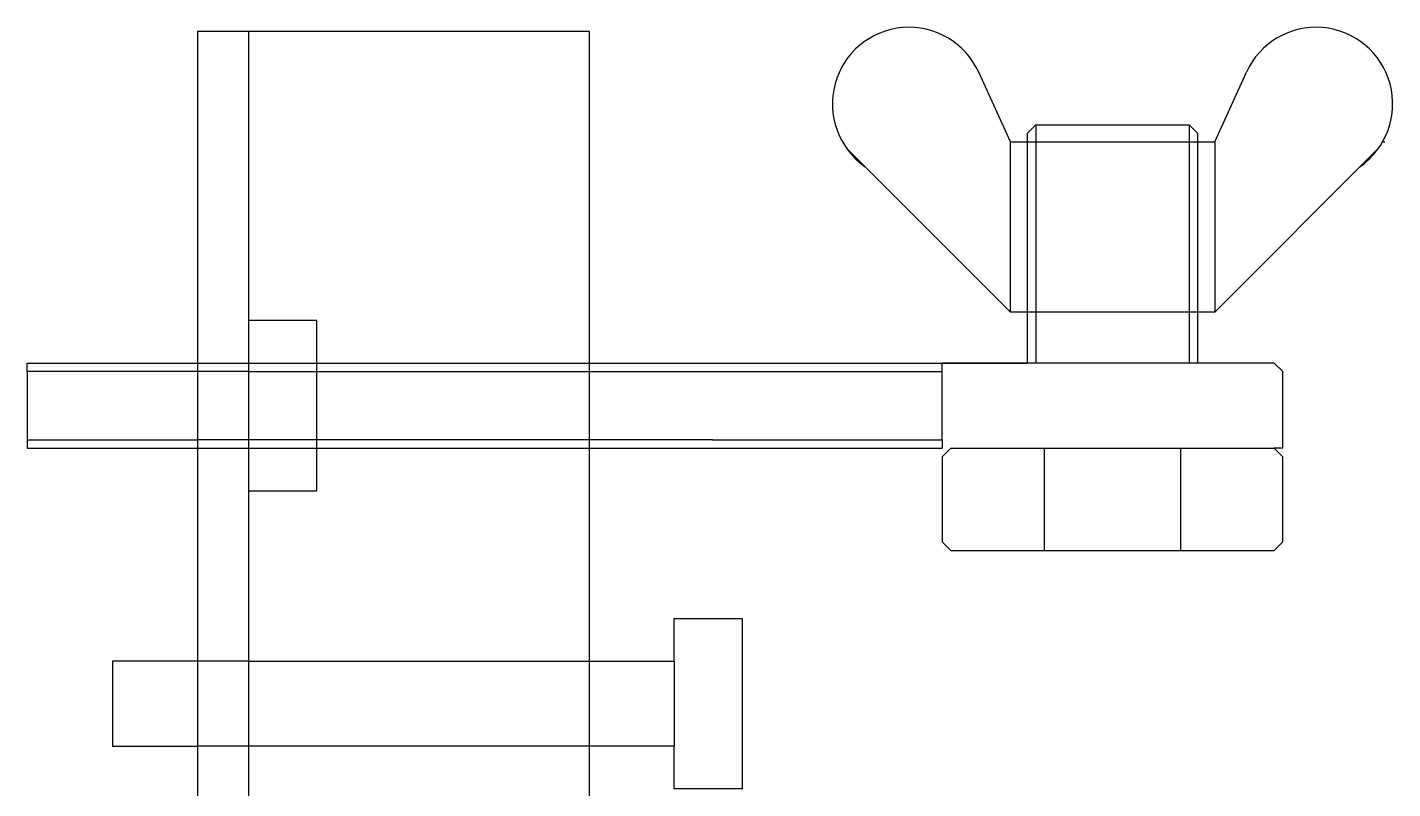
# Model space of a CAD drawing. Header units: millimetres. Extents: x -4548 to 362, y -239 to 259.
# Drawn here: x 282 to 362.2, y 214.1 to 258.8 of the extents above; entities that cross this region are included whole.
import ezdxf

# ---------------------------------------------------------------- set-up
doc = ezdxf.new("R2010")
doc.units = ezdxf.units.MM
doc.layers.add('Contorno', color=7, linetype='Continuous')

msp = doc.modelspace()

# ---------------------------------------------------------------- linework, layer by layer
for p, q in [((361.582, 252.062), (361.712, 252.062)), ((294.958, 231.562), (294.958, 221.562)), ((319.958, 221.562), (319.958, 224.062)), ((319.958, 224.062), (323.958, 224.062)), ((323.958, 224.062), (323.958, 214.062)), ((291.958, 221.562), (286.958, 221.562)), ((286.958, 221.562), (286.958, 216.562)), ((294.958, 221.562), (291.958, 221.562)), ((294.958, 221.562), (294.958, 216.562)), ((294.958, 221.562), (319.958, 221.562)), ((319.958, 221.562), (319.958, 216.562)), ((286.958, 216.562), (291.958, 216.562)), ((294.958, 216.562), (291.958, 216.562)), ((319.958, 216.562), (294.958, 216.562)), ((319.958, 214.062), (319.958, 216.562)), ((323.958, 214.062), (319.958, 214.062))]:
    msp.add_line(p, q)
at = {"layer": 'Contorno'}
for p, q in [((291.958, 258.562), (291.958, -141.438)), ((291.958, 258.562), (294.958, 258.562)), ((294.958, 258.562), (294.958, -141.438)), ((294.958, 258.562), (314.958, 258.562)), ((294.958, 258.562), (294.958, 238.562)), ((314.958, 258.562), (314.958, -141.438)), ((339.712, 252.062), (337.849, 256.151)), ((351.712, 252.062), (353.575, 256.151)), ((340.712, 252.562), (341.212, 253.062)), ((341.212, 253.062), (350.212, 253.062)), ((341.212, 253.062), (341.212, 239.062)), ((350.212, 253.062), (350.212, 239.062)), ((350.712, 252.562), (350.212, 253.062)), ((339.712, 242.062), (339.712, 252.062)), ((339.712, 252.062), (351.712, 252.062)), ((340.712, 239.062), (340.712, 252.562)), ((350.712, 252.562), (350.712, 239.062)), ((351.712, 252.062), (351.712, 242.062)), ((330.063, 251.711), (339.712, 242.062)), ((361.361, 251.711), (351.712, 242.062)), ((298.958, 241.562), (294.958, 241.562)), ((298.958, 231.562), (298.958, 241.562)), ((345.712, 242.062), (339.712, 242.062)), ((351.712, 242.062), (345.712, 242.062)), ((281.958, 238.562), (281.958, 239.062)), ((281.958, 239.062), (323.099, 239.062)), ((323.099, 239.062), (335.712, 239.062)), ((335.712, 238.562), (335.712, 239.062)), ((355.212, 239.062), (335.712, 239.062)), ((335.712, 239.062), (340.712, 239.062)), ((355.712, 238.562), (355.212, 239.062)), ((291.958, 238.562), (281.958, 238.562)), ((281.958, 238.562), (281.958, 234.562)), ((294.958, 238.562), (291.958, 238.562)), ((294.958, 238.562), (294.958, 234.562)), ((294.958, 238.562), (322.212, 238.562)), ((322.212, 238.562), (335.712, 238.562)), ((335.712, 234.562), (335.712, 238.562)), ((355.712, 234.062), (355.712, 238.562)), ((281.958, 234.562), (291.958, 234.562)), ((281.958, 234.562), (281.958, 234.062)), ((294.958, 234.562), (291.958, 234.562)), ((322.212, 234.562), (294.958, 234.562)), ((294.958, 234.562), (294.958, 231.562)), ((322.212, 234.562), (335.712, 234.562)), ((335.712, 234.562), (335.712, 234.062)), ((281.958, 234.062), (323.099, 234.062)), ((323.099, 234.062), (335.712, 234.062)), ((336.212, 234.062), (335.712, 233.562)), ((335.712, 234.062), (335.712, 234.062)), ((335.712, 233.562), (335.712, 228.562)), ((336.212, 234.062), (355.212, 234.062)), ((341.712, 228.062), (341.712, 234.062)), ((341.712, 234.062), (349.712, 234.062)), ((349.712, 234.062), (349.712, 228.062)), ((355.712, 233.562), (355.212, 234.062)), ((355.712, 234.062), (355.212, 234.062)), ((355.712, 228.562), (355.712, 233.562)), ((294.958, 231.562), (298.958, 231.562)), ((336.212, 228.062), (335.712, 228.562)), ((336.212, 228.062), (341.712, 228.062)), ((337.712, 228.062), (355.212, 228.062)), ((355.212, 228.062), (355.712, 228.562))]:
    msp.add_line(p, q, dxfattribs=at)
for centre, start, end in [((333.754, 254.286), 24.49528, 235.10238), ((357.67, 254.286), 304.89762, 155.50472)]:
    msp.add_arc(centre, 4.5, start, end, dxfattribs=at)

doc.saveas('drawing.dxf')
